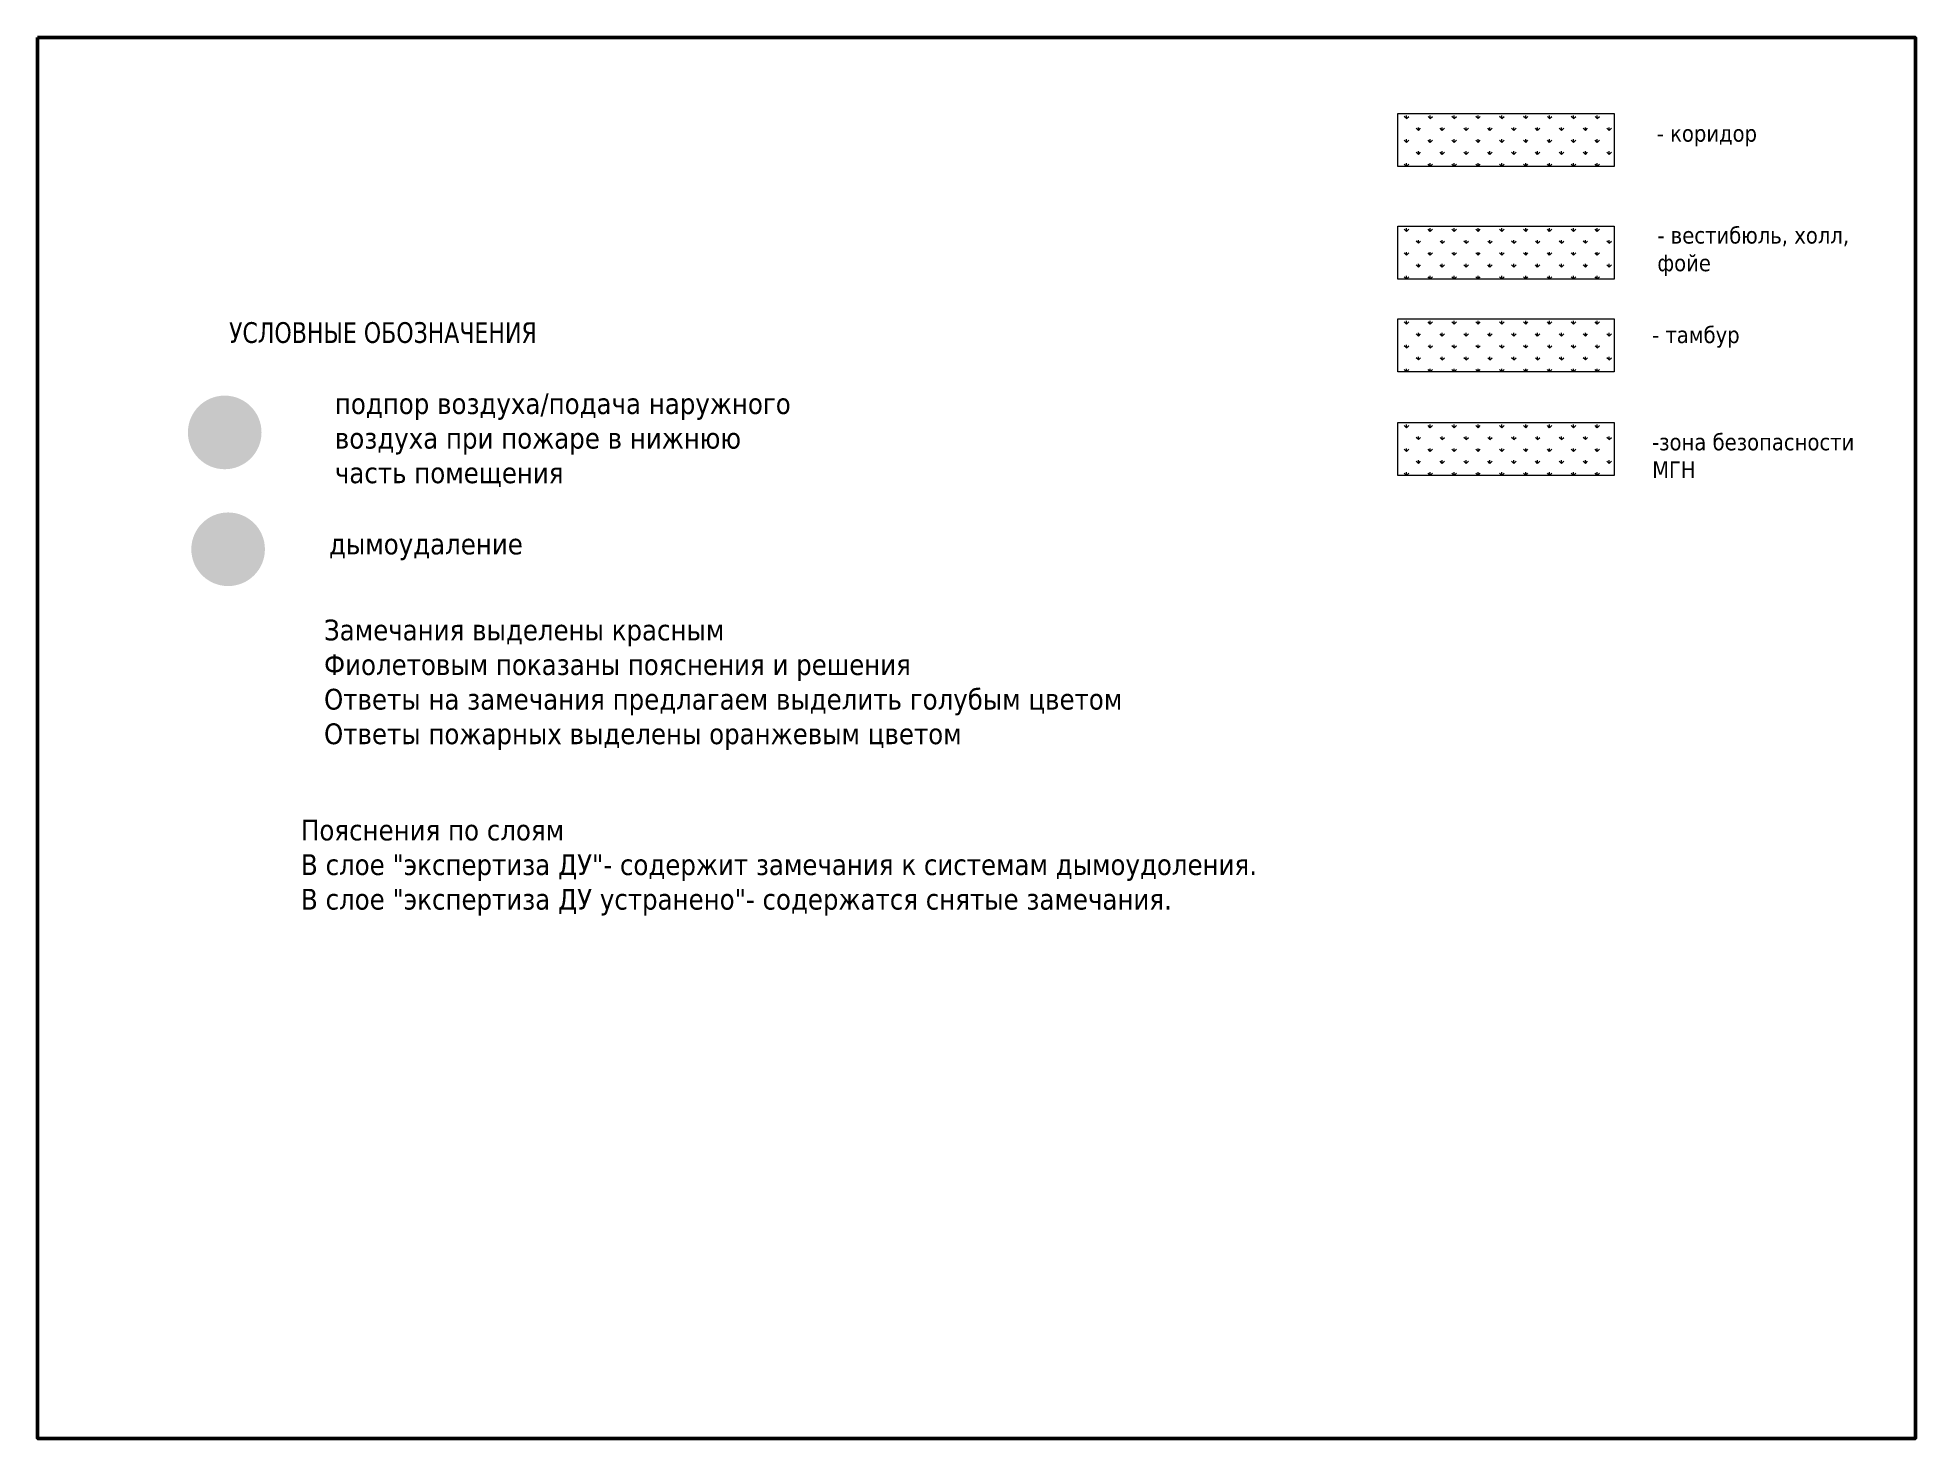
# Model space of a CAD drawing. Header units: millimetres. Extents: x -515342 to 330399, y -224905 to 507333.
# Drawn here: x -177772 to -162793, y -179436 to -168262 of the extents above; entities that cross this region are included whole.
import ezdxf

# ---------------------------------------------------------------- set-up
doc = ezdxf.new("R2010")
doc.units = ezdxf.units.MM
doc.layers.add('экспертиза ДУ', color=1, linetype='Continuous', lineweight=0)
doc.layers.add('экспертиза условные обозначения', color=1, linetype='Continuous', lineweight=0)
doc.styles.add('ЭКСПЕРТИЗА', font='tahoma.ttf')

msp = doc.modelspace()

# ---------------------------------------------------------------- texts
at = {"layer": 'экспертиза условные обозначения', "color": 1, "ltscale": 100, "char_height": 132.418295, "attachment_point": 1}
for s, insert, width in [('{\\fTahoma|b0|i0|c204|p32;- коридор}', (-164856.3809, -168959.657), 1727.46843), ('{\\fTahoma|b0|i0|c204|p34;- вестибюль, холл, \\Pфойе}', (-164851.4827, -169772.4692), 2874.88981), ('{\\fTahoma|b0|i0|c204|p32;- тамбур}', (-164894.0409, -170566.4311), 1727.46843), ('{\\fTahoma|b0|i0|c204|p34;-зона безопасности МГН}', (-164894.0409, -171421.7179), 1727.46843)]:
    msp.add_mtext(s, dxfattribs=dict(at, insert=insert, width=width))
at = {"layer": 'экспертиза условные обозначения', "ltscale": 100, "insert": (-176244.616, -170531.9772), "char_height": 165.522868, "width": 13060.842646, "attachment_point": 1, "style": 'ЭКСПЕРТИЗА'}
msp.add_mtext('{\\fTahoma|b0|i0|c204|p32;\\W0.9;\\C9;УСЛОВНЫЕ ОБОЗНАЧЕНИЯ}', dxfattribs=at)
at = {"layer": 'экспертиза условные обозначения', "color": 1, "ltscale": 100, "char_height": 165.522868, "attachment_point": 1, "style": 'ЭКСПЕРТИЗА'}
for s, insert, width in [('подпор воздуха/подача наружного воздуха при пожаре в нижнюю часть помещения ', (-175400.3969, -171098.8647), 3735.37303), ('дымоудаление  ', (-175447.2552, -172218.6829), 3640.242005), ('{\\fTahoma|b0|i0|c204|p32;Замечания выделены красным\\P\\C6;Фиолетовым показаны пояснения и решения\\C2;\\P\\C4;Ответы на замечания предлагаем выделить голубым цветом\\P\\C30;Ответы пожарных выделены оранжевым цветом}', (-175487.0272, -172904.767), 7259.305162), ('{\\C7;Пояснения по слоям\\P}В слое "экспертиза ДУ"- содержит замечания к системам дымоудоления.\\P{\\C3;В слое "экспертиза ДУ устранено"- содержатся снятые замечания.}', (-175670.6523, -174500.2568), 7259.305162)]:
    msp.add_mtext(s, dxfattribs=dict(at, insert=insert, width=width))

# ---------------------------------------------------------------- hatches: boundary and pattern name
at = {"layer": 'экспертиза ДУ', "lineweight": 0}
h = msp.add_hatch(color=5, dxfattribs=at)
edge = h.paths.add_edge_path()
edge.add_arc((-176279.1701, -171411.4724), 293.5661, 0, 360)
h = msp.add_hatch(color=30, dxfattribs=at)
edge = h.paths.add_edge_path()
edge.add_arc((-176251.9342, -172343.4052), 293.5661, 0, 360)
at = {"layer": 'экспертиза условные обозначения', "lineweight": 0}
h = msp.add_hatch(dxfattribs=at)
h.set_pattern_fill('GRASS', color=3, scale=5.296732, style=0)
h.set_pattern_definition([(90, (-101307.16, -156446.24), (-95.13202, 95.13202), [25.22569, -165.03835]), (45, (-101307.16, -156446.24), (-95.13202, 95.13202), [25.22569, -109.3113]), (135, (-101307.16, -156446.24), (-95.13202, -95.13202), [25.22569, -109.3113])])
h.paths.add_polyline_path([(-166923.205, -168866.5305), (-165195.5141, -168866.5305), (-165195.5141, -169289.1958), (-166923.205, -169289.1958)])
h = msp.add_hatch(dxfattribs=at)
h.set_pattern_fill('GRASS', color=6, scale=5.296732, style=0)
h.set_pattern_definition([(90, (-101307.16, -157345.45), (-95.13202, 95.13202), [25.22569, -165.03835]), (45, (-101307.16, -157345.45), (-95.13202, 95.13202), [25.22569, -109.3113]), (135, (-101307.16, -157345.45), (-95.13202, -95.13202), [25.22569, -109.3113])])
h.paths.add_polyline_path([(-166923.205, -169765.7429), (-165195.5141, -169765.7429), (-165195.5141, -170188.4082), (-166923.205, -170188.4082)])
h = msp.add_hatch(dxfattribs=at)
h.set_pattern_fill('GRASS', color=4, scale=5.296732, style=0)
h.set_pattern_definition([(90, (-101307.16, -158085.44), (-95.13202, 95.13202), [25.22569, -165.03835]), (45, (-101307.16, -158085.44), (-95.13202, 95.13202), [25.22569, -109.3113]), (135, (-101307.16, -158085.44), (-95.13202, -95.13202), [25.22569, -109.3113])])
h.paths.add_polyline_path([(-166923.205, -170505.7365), (-165195.5141, -170505.7365), (-165195.5141, -170928.4017), (-166923.205, -170928.4017)])
h = msp.add_hatch(dxfattribs=at)
h.set_pattern_fill('GRASS', color=30, scale=5.296732, style=0)
h.set_pattern_definition([(90, (-101307.16, -158911.61), (-95.13202, 95.13202), [25.22569, -165.03835]), (45, (-101307.16, -158911.61), (-95.13202, 95.13202), [25.22569, -109.3113]), (135, (-101307.16, -158911.61), (-95.13202, -95.13202), [25.22569, -109.3113])])
h.paths.add_polyline_path([(-166923.205, -171331.9032), (-165195.5141, -171331.9032), (-165195.5141, -171754.5685), (-166923.205, -171754.5685)])

# ---------------------------------------------------------------- linework, layer by layer
at = {"layer": 'экспертиза условные обозначения', "lineweight": 50, "ltscale": 10000}
msp.add_lwpolyline([(-177771.9533, -168261.7691), (-162793.2833, -168261.7691), (-162793.2833, -179435.9837), (-177771.9533, -179435.9837)], close=True, dxfattribs=at)
msp.add_lwpolyline([(-177771.9533, -168261.7691), (-162793.2833, -168261.7691), (-162793.2833, -179435.9837), (-177771.9533, -179435.9837)], close=True, dxfattribs=at)
at = {"layer": 'экспертиза условные обозначения', "color": 3, "lineweight": 0}
msp.add_lwpolyline([(-166923.205, -168866.5305), (-165195.5141, -168866.5305), (-165195.5141, -169289.1958), (-166923.205, -169289.1958)], close=True, dxfattribs=at)
at = {"layer": 'экспертиза условные обозначения', "color": 6, "lineweight": 0}
msp.add_lwpolyline([(-166923.205, -169765.7429), (-165195.5141, -169765.7429), (-165195.5141, -170188.4082), (-166923.205, -170188.4082)], close=True, dxfattribs=at)
at = {"layer": 'экспертиза условные обозначения', "color": 4, "lineweight": 0}
msp.add_lwpolyline([(-166923.205, -170505.7365), (-165195.5141, -170505.7365), (-165195.5141, -170928.4017), (-166923.205, -170928.4017)], close=True, dxfattribs=at)
at = {"layer": 'экспертиза условные обозначения', "color": 30, "lineweight": 0}
msp.add_lwpolyline([(-166923.205, -171331.9032), (-165195.5141, -171331.9032), (-165195.5141, -171754.5685), (-166923.205, -171754.5685)], close=True, dxfattribs=at)

msp.set_redraw_order([(e.dxf.handle, doc.entitydb.next_handle()) for e in msp.query("TEXT MTEXT ATTDEF DIMENSION ARC_DIMENSION")])  # texts and dimensions are drawn at this point

doc.saveas('drawing.dxf')
